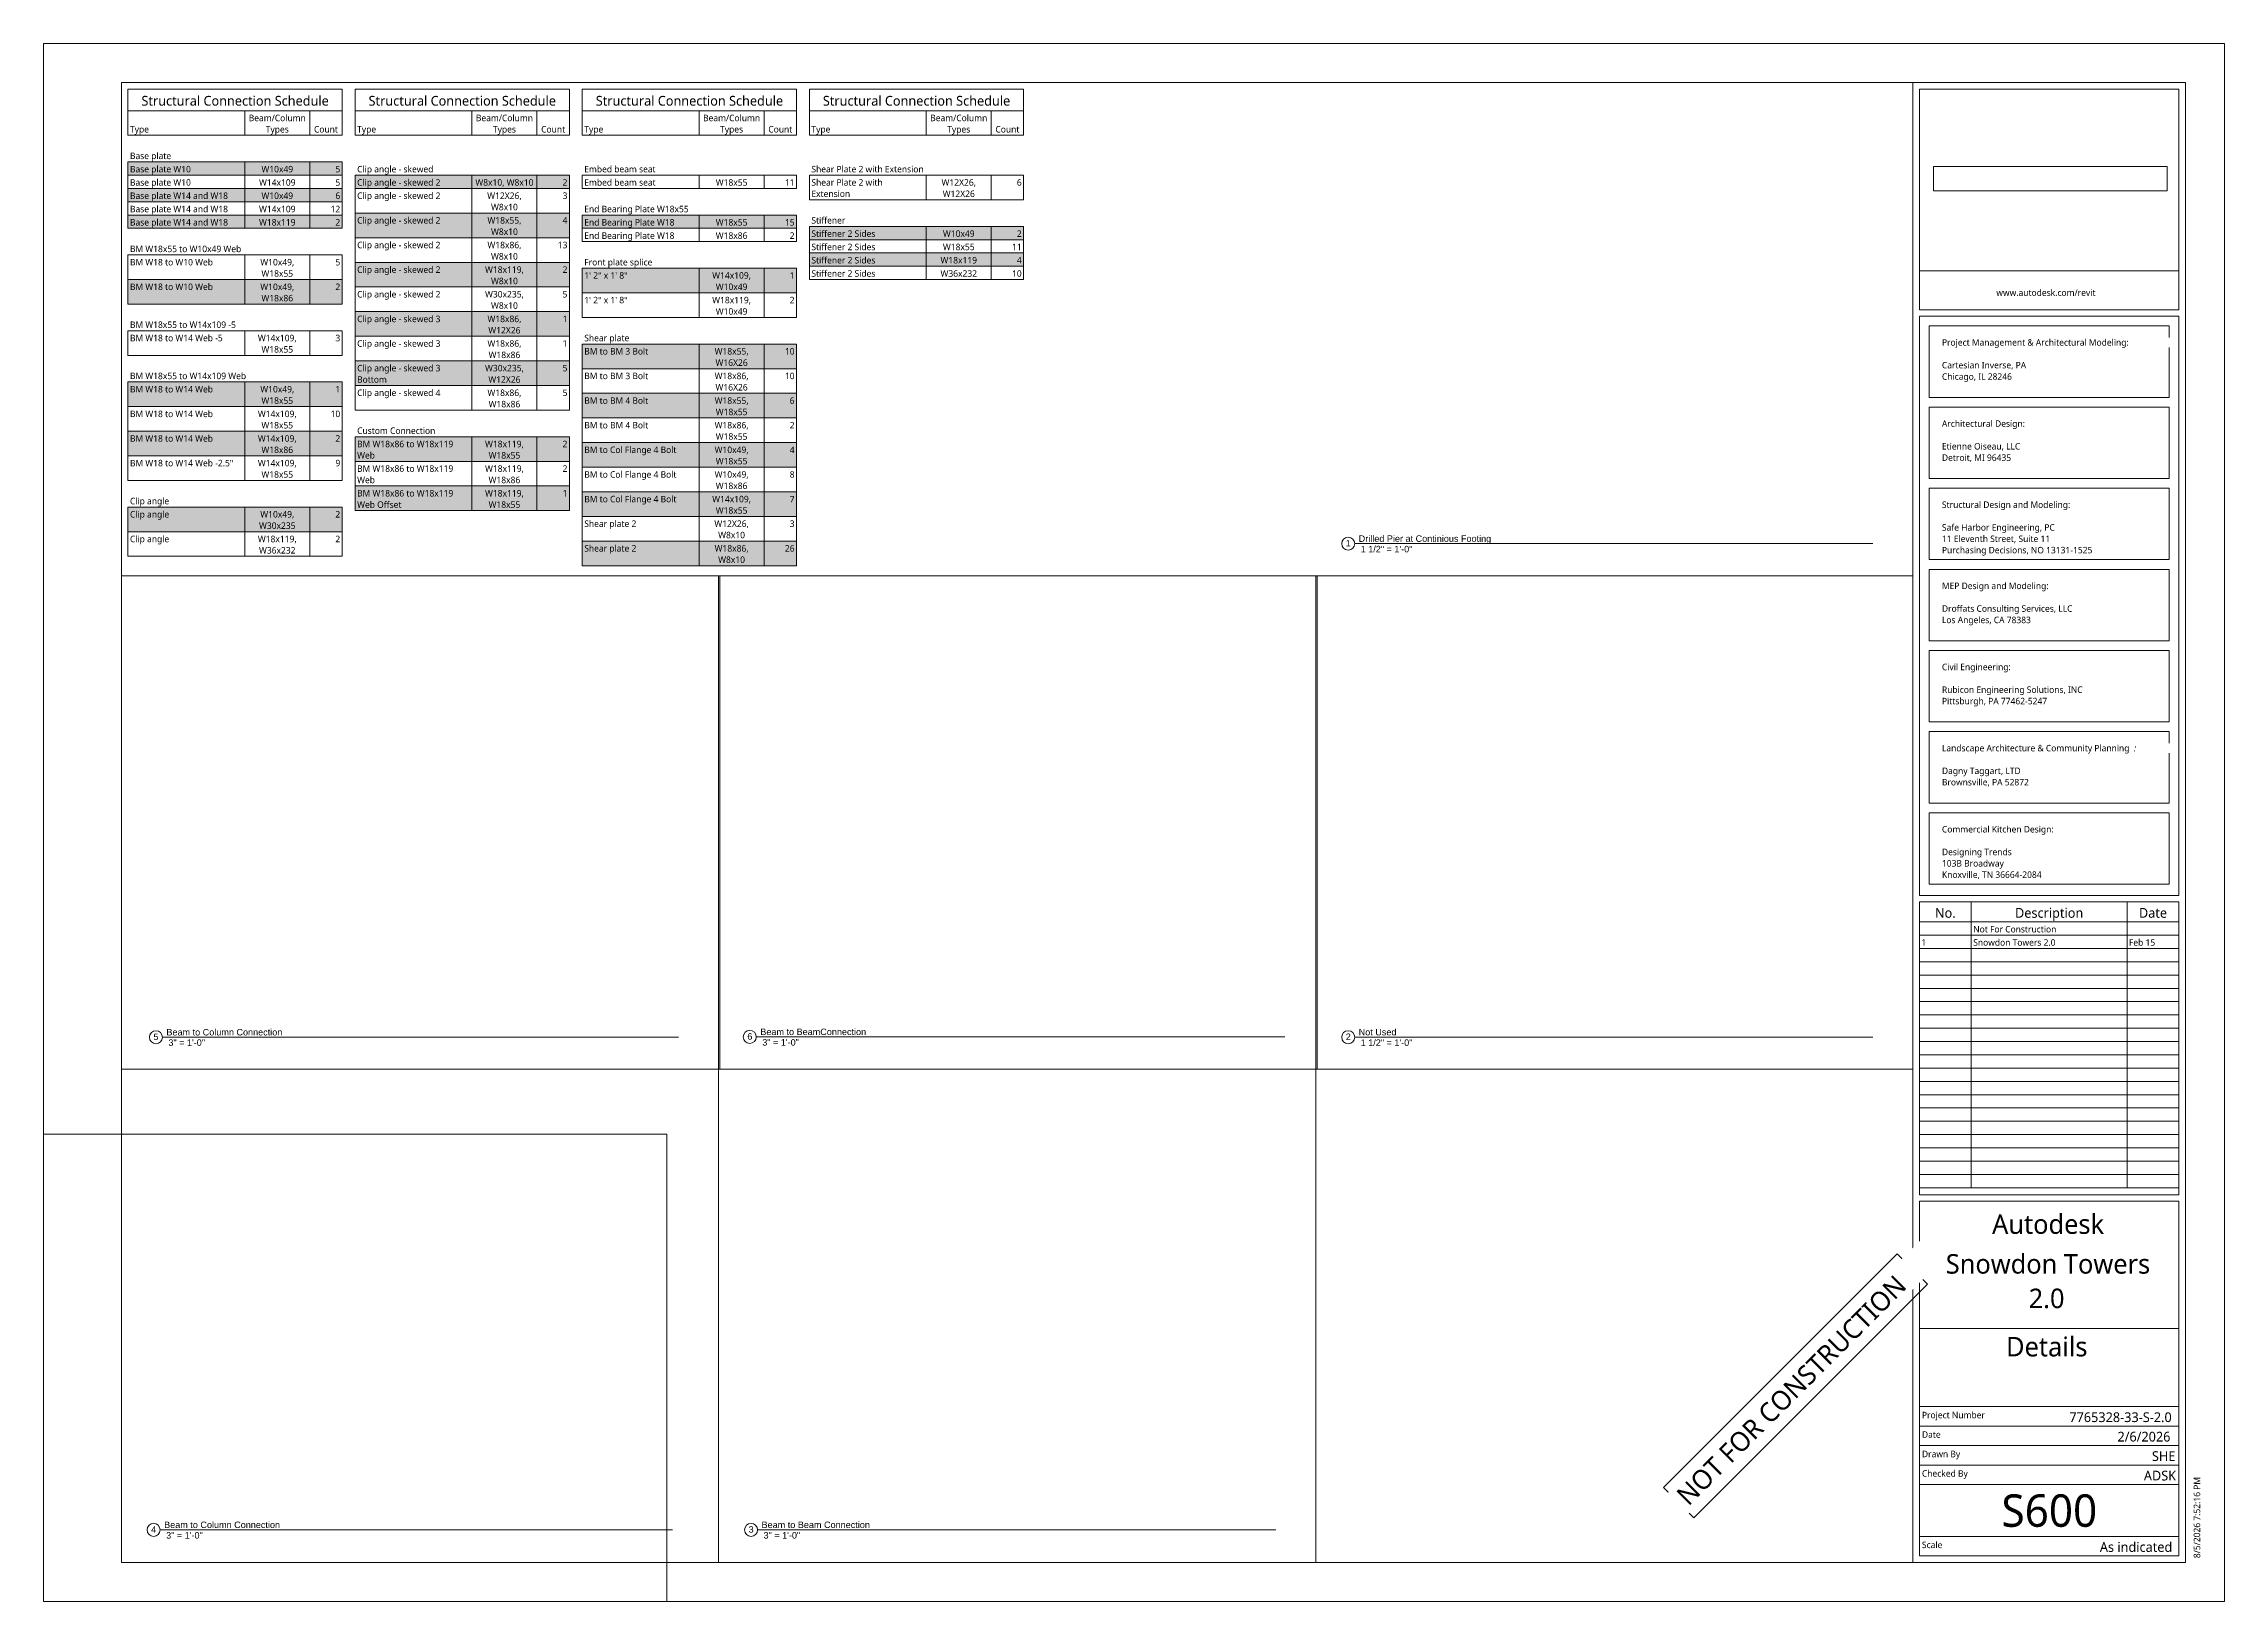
# Paper-space layout 'Layout1' of a CAD drawing. Header units: inches. Extents: x 0 to 42, y 0 to 30.
import ezdxf

# ---------------------------------------------------------------- set-up
doc = ezdxf.new("R2010")
doc.units = ezdxf.units.IN
doc.header["$MEASUREMENT"] = 0
for name, color, linetype, lineweight in [('A-ANNO-NOTE', 131, 'Continuous', 9), ('A-DETL-THIN', 151, 'Continuous', 9), ('G-ANNO-LEGN', 5, 'Continuous', 9), ('G-ANNO-SCHD', 231, 'Continuous', 9), ('G-ANNO-TTLB', 6, 'Continuous', 9), ('G-ANNO-TTLB-MEDM', 33, 'Continuous', 20), ('G-ANNO-TTLB-THIN', 151, 'Continuous', 9)]:
    doc.layers.add(name, color=color, linetype=linetype, lineweight=lineweight)
doc.layers.add('G-ANNO-NPLT', color=191, linetype='Continuous', plot=False)
doc.styles.add('Arial', font='arial.ttf', dxfattribs={"height": 0.125})
doc.styles.add('Trebuchet MS', font='trebuc.ttf', dxfattribs={"height": 0.125})
doc.styles.add('Trebuchet MS_1', font='trebuc.ttf', dxfattribs={"height": 0.1875})
doc.styles.add('Trebuchet MS_2', font='trebuc.ttf', dxfattribs={"height": 0.625})
doc.styles.add('Trebuchet MS_3', font='trebuc.ttf', dxfattribs={"height": 0.375})
doc.styles.add('Trebuchet MS_B', font='trebucbd.ttf', dxfattribs={"height": 0.125})
doc.styles.add('Trebuchet MS_B_1', font='trebucbd.ttf', dxfattribs={"height": 0.375})
doc.styles.add('Trebuchet MS_B_2', font='trebucbd.ttf', dxfattribs={"height": 0.1875})
doc.styles.add('Trebuchet MS_I', font='trebucit.ttf', dxfattribs={"height": 0.125})
picture_1 = doc.add_image_def('image1.tif', size_in_pixel=(1351, 140))

# ---------------------------------------------------------------- blocks, each defined once
blk = doc.blocks.new('E1 30 x 42 Horizontal_Snowdon - E1 30 x 42 Horizontal-883344-Details')
at = {"layer": 'G-ANNO-TTLB-MEDM'}
for p, q in [((41.25, 29.25), (1.5, 29.25)), ((1.5, 29.25), (1.5, 0.75)), ((36, 29.25), (36, 0.75)), ((36.125, 29.125), (41.125, 29.125)), ((36.125, 24.875), (36.125, 29.125)), ((41.125, 29.125), (41.125, 24.875)), ((41.25, 29.25), (41.25, 0.75)), ((41.125, 24.875), (36.125, 24.875)), ((36.125, 24.75), (36.125, 13.594)), ((36.125, 24.75), (41.125, 24.75)), ((41.125, 13.594), (41.125, 24.75)), ((36.125, 13.594), (41.125, 13.594)), ((41.125, 13.469), (36.125, 13.469)), ((36.125, 13.469), (36.125, 7.83)), ((41.125, 7.83), (41.125, 13.469)), ((36.125, 7.83), (41.125, 7.83)), ((36.125, 7.705), (41.125, 7.705)), ((36.125, 0.875), (36.125, 7.705)), ((41.125, 7.705), (41.125, 0.875)), ((36.125, 5.257), (41.125, 5.257)), ((41.125, 0.875), (36.125, 0.875)), ((1.5, 0.75), (41.25, 0.75))]:
    blk.add_line(p, q, dxfattribs=at)
at = {"layer": 'G-ANNO-TTLB-THIN'}
for p, q in [((0, 0), (0, 30)), ((0, 30), (42, 30)), ((42, 0), (42, 30)), ((36.125, 25.625), (41.125, 25.625)), ((36.312, 24.562), (40.938, 24.562)), ((36.312, 23.187), (36.312, 24.562)), ((40.938, 24.562), (40.938, 23.187)), ((40.938, 23.187), (36.312, 23.187)), ((36.312, 23), (40.938, 23)), ((36.312, 21.625), (36.312, 23)), ((40.938, 23), (40.938, 21.625)), ((40.938, 21.625), (36.312, 21.625)), ((36.312, 21.437), (40.938, 21.437)), ((36.312, 20.062), (36.312, 21.437)), ((40.938, 21.437), (40.938, 20.062)), ((40.938, 20.062), (36.312, 20.062)), ((36.312, 19.875), (40.938, 19.875)), ((36.312, 18.5), (36.312, 19.875)), ((40.938, 19.875), (40.938, 18.5)), ((40.938, 18.5), (36.312, 18.5)), ((36.312, 18.312), (40.938, 18.312)), ((36.312, 16.937), (36.312, 18.312)), ((40.938, 18.312), (40.938, 16.937)), ((40.938, 16.937), (36.312, 16.937)), ((36.312, 16.75), (40.938, 16.75)), ((36.312, 15.375), (36.312, 16.75)), ((40.938, 16.75), (40.938, 15.375)), ((40.938, 15.375), (36.312, 15.375)), ((36.312, 15.187), (40.938, 15.187)), ((36.312, 13.812), (36.312, 15.187)), ((40.938, 15.187), (40.938, 13.812)), ((40.938, 13.812), (36.312, 13.812)), ((36.125, 3.75), (41.125, 3.75)), ((36.125, 3.375), (41.125, 3.375)), ((36.125, 3), (41.125, 3)), ((36.125, 2.625), (41.125, 2.625)), ((36.125, 2.25), (41.125, 2.25)), ((36.125, 1.25), (41.125, 1.25)), ((0, 0), (42, 0))]:
    blk.add_line(p, q, dxfattribs=at)
at = {"layer": 'G-ANNO-TTLB', "char_height": 0.125, "attachment_point": 1, "bg_fill": 3, "box_fill_scale": 1.25, "bg_fill_color": 256, "bg_fill_true_color": 13158600, "bg_fill_transparency": 0}
for s, insert, width, style in [('www.autodesk.com/revit', (37.608, 25.267), 2.43662, 'Trebuchet MS'), ('Cartesian Inverse, PA', (36.56, 23.87), 2.12416, 'Trebuchet MS_B'), ('Architectural Design:', (36.56, 22.745), 2.02947, 'Trebuchet MS_I'), ('Etienne Oiseau, LLC', (36.56, 22.308), 2.00106, 'Trebuchet MS_B'), ('Structural Design and Modeling:', (36.56, 21.183), 3.05525, 'Trebuchet MS_I'), ('Safe Harbor Engineering, PC ', (36.56, 20.745), 2.86903, 'Trebuchet MS_B'), ('MEP Design and Modeling:', (36.56, 19.62), 2.48081, 'Trebuchet MS_I'), ('Droffats Consulting Services, LLC', (36.56, 19.183), 3.2825, 'Trebuchet MS_B'), ('Civil Engineering:', (36.56, 18.058), 1.69806, 'Trebuchet MS_I'), ('Rubicon Engineering Solutions, INC', (36.56, 17.62), 3.47503, 'Trebuchet MS_B'), ('Dagny Taggart, LTD', (36.56, 16.058), 1.93162, 'Trebuchet MS_B'), ('Commercial Kitchen Design:', (36.56, 14.933), 2.67334, 'Trebuchet MS'), ('Designing Trends', (36.56, 14.495), 1.69175, 'Trebuchet MS_B')]:
    blk.add_mtext(s, dxfattribs=dict(at, insert=insert, width=width, style=style))
at = {"layer": 'G-ANNO-TTLB'}
image = blk.add_image(picture_1, insert=(36.395, 27.166), size_in_units=(4.5, 0.466), dxfattribs=at)
image.dxf.flags = 7
at = {"layer": 'G-ANNO-TTLB', "char_height": 0.125, "attachment_point": 1, "bg_fill": 3, "box_fill_scale": 1.25, "bg_fill_color": 256, "bg_fill_true_color": 13158600, "bg_fill_transparency": 0}
for s, insert, width, style in [('Project Management & Architectural Modeling:', (36.56, 24.308), 4.51975, 'Trebuchet MS_I'), ('Chicago, IL 28246', (36.56, 23.651), 1.66334, 'Trebuchet MS'), ('Detroit, MI 96435', (36.56, 22.089), 1.64125, 'Trebuchet MS'), ('11 Eleventh Street, Suite 11', (36.56, 20.526), 2.67334, 'Trebuchet MS'), ('Los Angeles, CA 78383', (36.56, 18.964), 2.11153, 'Trebuchet MS'), ('Pittsburgh, PA 77462-5247', (36.56, 17.401), 2.49344, 'Trebuchet MS'), ('Landscape Architecture & Community Planning', (36.56, 16.495), 4.46609, 'Trebuchet MS'), ('Brownsville, PA 52872', (36.56, 15.839), 2.08312, 'Trebuchet MS'), ('103B Broadway', (36.56, 14.276), 1.42978, 'Trebuchet MS'), ('Date', (36.175, 3.276), 0.44187, 'Trebuchet MS'), ('Scale', (36.175, 1.151), 0.49553, 'Trebuchet MS')]:
    blk.add_mtext(s, dxfattribs=dict(at, insert=insert, width=width, style=style))
for s, insert, width, style in [('Purchasing Decisions, NO 13131-1525', (36.56, 20.308), 3.50659, 'Trebuchet MS'), ('\\fTrebuchet MS|b0|i1|c0|p34|;:', (40.245, 16.495), 0.07891, 'Trebuchet MS_I'), ('Knoxville, TN 36664-2084', (36.56, 14.058), 2.40506, 'Trebuchet MS'), ('Project Number', (36.175, 3.651), 1.50553, 'Trebuchet MS'), ('Drawn By', (36.175, 2.901), 0.88375, 'Trebuchet MS')]:
    blk.add_mtext(s, dxfattribs=dict(at, insert=insert, width=width, style=style))
at = {"layer": 'G-ANNO-TTLB', "insert": (36.175, 2.526), "char_height": 0.125, "width": 1.09206, "attachment_point": 1, "style": 'Trebuchet MS', "bg_fill": 3, "box_fill_scale": 1.25, "bg_fill_color": 256, "bg_fill_true_color": 13158600, "bg_fill_transparency": 0}
blk.add_mtext('Checked By', dxfattribs=at)
blk = doc.blocks.new('Viewport - View Title-2722-Details')
at = {"layer": 'G-ANNO-TTLB'}
for start, end in [(0, 180), (180, 360)]:
    blk.add_arc((-0.125, 0), 0.125, start, end, dxfattribs=at)

psp = doc.layouts.get("Layout1")

# ---------------------------------------------------------------- viewports
at = {"layer": '0'}
psp.add_viewport(center=(6, 4.5), size=(12, 9), view_center_point=(6, 4.5), view_height=12, dxfattribs=at)
at = {"layer": 'G-ANNO-NPLT'}
for center, size, view_center_point, view_height, status in [((7.262, 15), (11.525, 9.5), (230.059, 77.548), 38, 6), ((18.764, 15), (11.529, 9.5), (280.777, 43.531), 38, 7), ((30.25, 15), (11.5, 9.5), (55.2, 38), 76, 3), ((7.25, 5.499), (11.5, 9.50253), (179.4, 18.995), 38.01011, 5), ((18.75, 5.499), (11.5, 9.50253), (128.8, 18.995), 38.01011, 4)]:
    psp.add_viewport(center=center, size=size, view_center_point=view_center_point, view_height=view_height, status=status, dxfattribs=at)

# ---------------------------------------------------------------- next in the draw order: block references
at = {"layer": 'G-ANNO-TTLB'}
psp.add_blockref('E1 30 x 42 Horizontal_Snowdon - E1 30 x 42 Horizontal-883344-Details', (0, 0), dxfattribs=at)

# ---------------------------------------------------------------- next in the draw order: hatches: boundary and pattern name
at = {"layer": 'G-ANNO-LEGN'}
for points in [[(1.625, 27.722), (1.625, 27.466), (3.875, 27.466), (3.875, 27.722)], [(3.875, 27.722), (3.875, 27.466), (5.125, 27.466), (5.125, 27.722)], [(5.125, 27.722), (5.125, 27.466), (5.75, 27.466), (5.75, 27.722)], [(6, 27.466), (6, 27.21), (8.25, 27.21), (8.25, 27.466)], [(8.25, 27.466), (8.25, 27.21), (9.5, 27.21), (9.5, 27.466)], [(9.5, 27.466), (9.5, 27.21), (10.125, 27.21), (10.125, 27.466)], [(1.625, 27.21), (1.625, 26.954), (3.875, 26.954), (3.875, 27.21)], [(3.875, 27.21), (3.875, 26.954), (5.125, 26.954), (5.125, 27.21)], [(5.125, 27.21), (5.125, 26.954), (5.75, 26.954), (5.75, 27.21)], [(1.625, 26.698), (1.625, 26.443), (3.875, 26.443), (3.875, 26.698)], [(3.875, 26.698), (3.875, 26.443), (5.125, 26.443), (5.125, 26.698)], [(5.125, 26.698), (5.125, 26.443), (5.75, 26.443), (5.75, 26.698)], [(6, 26.736), (6, 26.262), (8.25, 26.262), (8.25, 26.736)], [(8.25, 26.736), (8.25, 26.262), (9.5, 26.262), (9.5, 26.736)], [(9.5, 26.736), (9.5, 26.262), (10.125, 26.262), (10.125, 26.736)], [(10.375, 26.698), (10.375, 26.443), (12.625, 26.443), (12.625, 26.698)], [(12.625, 26.698), (12.625, 26.443), (13.875, 26.443), (13.875, 26.698)], [(13.875, 26.698), (13.875, 26.443), (14.5, 26.443), (14.5, 26.698)], [(14.75, 26.48), (14.75, 26.224), (17, 26.224), (17, 26.48)], [(17, 26.48), (17, 26.224), (18.25, 26.224), (18.25, 26.48)], [(18.25, 26.48), (18.25, 26.224), (18.875, 26.224), (18.875, 26.48)], [(6, 25.787), (6, 25.313), (8.25, 25.313), (8.25, 25.787)], [(8.25, 25.787), (8.25, 25.313), (9.5, 25.313), (9.5, 25.787)], [(9.5, 25.787), (9.5, 25.313), (10.125, 25.313), (10.125, 25.787)], [(10.375, 25.675), (10.375, 25.2), (12.625, 25.2), (12.625, 25.675)], [(12.625, 25.675), (12.625, 25.2), (13.875, 25.2), (13.875, 25.675)], [(13.875, 25.675), (13.875, 25.2), (14.5, 25.2), (14.5, 25.675)], [(14.75, 25.968), (14.75, 25.712), (17, 25.712), (17, 25.968)], [(17, 25.968), (17, 25.712), (18.25, 25.712), (18.25, 25.968)], [(18.25, 25.968), (18.25, 25.712), (18.875, 25.712), (18.875, 25.968)], [(1.625, 25.456), (1.625, 24.982), (3.875, 24.982), (3.875, 25.456)], [(3.875, 25.456), (3.875, 24.982), (5.125, 24.982), (5.125, 25.456)], [(5.125, 25.456), (5.125, 24.982), (5.75, 24.982), (5.75, 25.456)], [(6, 24.839), (6, 24.364), (8.25, 24.364), (8.25, 24.839)], [(8.25, 24.839), (8.25, 24.364), (9.5, 24.364), (9.5, 24.839)], [(9.5, 24.839), (9.5, 24.364), (10.125, 24.364), (10.125, 24.839)], [(10.375, 24.214), (10.375, 23.74), (12.625, 23.74), (12.625, 24.214)], [(12.625, 24.214), (12.625, 23.74), (13.875, 23.74), (13.875, 24.214)], [(13.875, 24.214), (13.875, 23.74), (14.5, 23.74), (14.5, 24.214)], [(6, 23.89), (6, 23.416), (8.25, 23.416), (8.25, 23.89)], [(8.25, 23.89), (8.25, 23.416), (9.5, 23.416), (9.5, 23.89)], [(9.5, 23.89), (9.5, 23.416), (10.125, 23.416), (10.125, 23.89)], [(1.625, 23.484), (1.625, 23.01), (3.875, 23.01), (3.875, 23.484)], [(3.875, 23.484), (3.875, 23.01), (5.125, 23.01), (5.125, 23.484)], [(5.125, 23.484), (5.125, 23.01), (5.75, 23.01), (5.75, 23.484)], [(10.375, 23.266), (10.375, 22.791), (12.625, 22.791), (12.625, 23.266)], [(12.625, 23.266), (12.625, 22.791), (13.875, 22.791), (13.875, 23.266)], [(13.875, 23.266), (13.875, 22.791), (14.5, 22.791), (14.5, 23.266)], [(1.625, 22.535), (1.625, 22.061), (3.875, 22.061), (3.875, 22.535)], [(3.875, 22.535), (3.875, 22.061), (5.125, 22.061), (5.125, 22.535)], [(5.125, 22.535), (5.125, 22.061), (5.75, 22.061), (5.75, 22.535)], [(6, 22.429), (6, 21.955), (8.25, 21.955), (8.25, 22.429)], [(8.25, 22.429), (8.25, 21.955), (9.5, 21.955), (9.5, 22.429)], [(9.5, 22.429), (9.5, 21.955), (10.125, 21.955), (10.125, 22.429)], [(10.375, 22.317), (10.375, 21.843), (12.625, 21.843), (12.625, 22.317)], [(12.625, 22.317), (12.625, 21.843), (13.875, 21.843), (13.875, 22.317)], [(13.875, 22.317), (13.875, 21.843), (14.5, 21.843), (14.5, 22.317)], [(6, 21.481), (6, 21.006), (8.25, 21.006), (8.25, 21.481)], [(8.25, 21.481), (8.25, 21.006), (9.5, 21.006), (9.5, 21.481)], [(9.5, 21.481), (9.5, 21.006), (10.125, 21.006), (10.125, 21.481)], [(1.625, 21.075), (1.625, 20.6), (3.875, 20.6), (3.875, 21.075)], [(3.875, 21.075), (3.875, 20.6), (5.125, 20.6), (5.125, 21.075)], [(5.125, 21.075), (5.125, 20.6), (5.75, 20.6), (5.75, 21.075)], [(10.375, 21.368), (10.375, 20.894), (12.625, 20.894), (12.625, 21.368)], [(12.625, 21.368), (12.625, 20.894), (13.875, 20.894), (13.875, 21.368)], [(13.875, 21.368), (13.875, 20.894), (14.5, 20.894), (14.5, 21.368)], [(10.375, 20.419), (10.375, 19.945), (12.625, 19.945), (12.625, 20.419)], [(12.625, 20.419), (12.625, 19.945), (13.875, 19.945), (13.875, 20.419)], [(13.875, 20.419), (13.875, 19.945), (14.5, 19.945), (14.5, 20.419)]]:
    psp.add_hatch(color=256, dxfattribs=at).paths.add_polyline_path(points)

# ---------------------------------------------------------------- next in the draw order: linework, layer by layer
at = {"layer": 'A-ANNO-NOTE', "flags": 128}
psp.add_lwpolyline([(31.197, 2.19), (35.701, 6.693), (36.283, 6.11), (31.78, 1.607)], close=True, dxfattribs=at)
at = {"layer": 'A-DETL-THIN'}
for p, q in [((1.625, 29.125), (1.625, 28.708)), ((5.75, 29.125), (1.625, 29.125)), ((5.75, 28.708), (5.75, 29.125)), ((6, 29.125), (6, 28.708)), ((10.125, 29.125), (6, 29.125)), ((10.125, 28.708), (10.125, 29.125)), ((10.375, 29.125), (10.375, 28.708)), ((14.5, 29.125), (10.375, 29.125)), ((14.5, 28.708), (14.5, 29.125)), ((14.75, 29.125), (14.75, 28.708)), ((18.875, 29.125), (14.75, 29.125)), ((18.875, 28.708), (18.875, 29.125)), ((1.625, 28.708), (1.625, 28.234)), ((1.625, 28.708), (5.75, 28.708)), ((3.875, 28.708), (3.875, 28.234)), ((5.125, 28.708), (5.125, 28.234)), ((5.75, 28.708), (5.75, 28.234)), ((6, 28.708), (6, 28.234)), ((6, 28.708), (10.125, 28.708)), ((8.25, 28.708), (8.25, 28.234)), ((9.5, 28.708), (9.5, 28.234)), ((10.125, 28.708), (10.125, 28.234)), ((10.375, 28.708), (10.375, 28.234)), ((10.375, 28.708), (14.5, 28.708)), ((12.625, 28.708), (12.625, 28.234)), ((13.875, 28.708), (13.875, 28.234)), ((14.5, 28.708), (14.5, 28.234)), ((14.75, 28.708), (14.75, 28.234)), ((14.75, 28.708), (18.875, 28.708)), ((17, 28.708), (17, 28.234)), ((18.25, 28.708), (18.25, 28.234)), ((18.875, 28.708), (18.875, 28.234)), ((3.875, 28.234), (1.625, 28.234)), ((5.125, 28.234), (3.875, 28.234)), ((5.75, 28.234), (5.125, 28.234)), ((8.25, 28.234), (6, 28.234)), ((9.5, 28.234), (8.25, 28.234)), ((10.125, 28.234), (9.5, 28.234)), ((12.625, 28.234), (10.375, 28.234)), ((13.875, 28.234), (12.625, 28.234)), ((14.5, 28.234), (13.875, 28.234)), ((17, 28.234), (14.75, 28.234)), ((18.25, 28.234), (17, 28.234)), ((18.875, 28.234), (18.25, 28.234)), ((3.875, 27.722), (1.625, 27.722)), ((1.625, 27.722), (1.625, 27.466)), ((5.125, 27.722), (3.875, 27.722)), ((3.875, 27.722), (3.875, 27.466)), ((5.75, 27.722), (5.125, 27.722)), ((5.125, 27.722), (5.125, 27.466)), ((5.75, 27.722), (5.75, 27.466)), ((3.875, 27.466), (1.625, 27.466)), ((1.625, 27.466), (1.625, 27.21)), ((5.125, 27.466), (3.875, 27.466)), ((3.875, 27.466), (3.875, 27.21)), ((5.75, 27.466), (5.125, 27.466)), ((5.125, 27.466), (5.125, 27.21)), ((5.75, 27.466), (5.75, 27.21)), ((8.25, 27.466), (6, 27.466)), ((6, 27.466), (6, 27.21)), ((9.5, 27.466), (8.25, 27.466)), ((8.25, 27.466), (8.25, 27.21)), ((10.125, 27.466), (9.5, 27.466)), ((9.5, 27.466), (9.5, 27.21)), ((10.125, 27.466), (10.125, 27.21)), ((12.625, 27.466), (10.375, 27.466)), ((10.375, 27.466), (10.375, 27.21)), ((13.875, 27.466), (12.625, 27.466)), ((12.625, 27.466), (12.625, 27.21)), ((14.5, 27.466), (13.875, 27.466)), ((13.875, 27.466), (13.875, 27.21)), ((14.5, 27.466), (14.5, 27.21)), ((17, 27.466), (14.75, 27.466)), ((14.75, 27.466), (14.75, 26.992)), ((18.25, 27.466), (17, 27.466)), ((17, 27.466), (17, 26.992)), ((18.875, 27.466), (18.25, 27.466)), ((18.25, 27.466), (18.25, 26.992)), ((18.875, 27.466), (18.875, 26.992)), ((3.875, 27.21), (1.625, 27.21)), ((1.625, 27.21), (1.625, 26.954)), ((3.875, 26.954), (1.625, 26.954)), ((1.625, 26.954), (1.625, 26.698)), ((5.125, 27.21), (3.875, 27.21)), ((3.875, 27.21), (3.875, 26.954)), ((5.125, 26.954), (3.875, 26.954)), ((3.875, 26.954), (3.875, 26.698)), ((5.75, 27.21), (5.125, 27.21)), ((5.125, 27.21), (5.125, 26.954)), ((5.75, 26.954), (5.125, 26.954)), ((5.125, 26.954), (5.125, 26.698)), ((5.75, 27.21), (5.75, 26.954)), ((5.75, 26.954), (5.75, 26.698)), ((8.25, 27.21), (6, 27.21)), ((6, 27.21), (6, 26.736)), ((9.5, 27.21), (8.25, 27.21)), ((8.25, 27.21), (8.25, 26.736)), ((10.125, 27.21), (9.5, 27.21)), ((9.5, 27.21), (9.5, 26.736)), ((10.125, 27.21), (10.125, 26.736)), ((12.625, 27.21), (10.375, 27.21)), ((13.875, 27.21), (12.625, 27.21)), ((14.5, 27.21), (13.875, 27.21)), ((17, 26.992), (14.75, 26.992)), ((18.25, 26.992), (17, 26.992)), ((18.875, 26.992), (18.25, 26.992)), ((3.875, 26.698), (1.625, 26.698)), ((1.625, 26.698), (1.625, 26.443)), ((5.125, 26.698), (3.875, 26.698)), ((3.875, 26.698), (3.875, 26.443)), ((5.75, 26.698), (5.125, 26.698)), ((5.125, 26.698), (5.125, 26.443)), ((5.75, 26.698), (5.75, 26.443)), ((8.25, 26.736), (6, 26.736)), ((6, 26.736), (6, 26.262)), ((9.5, 26.736), (8.25, 26.736)), ((8.25, 26.736), (8.25, 26.262)), ((10.125, 26.736), (9.5, 26.736)), ((9.5, 26.736), (9.5, 26.262)), ((10.125, 26.736), (10.125, 26.262)), ((12.625, 26.698), (10.375, 26.698)), ((10.375, 26.698), (10.375, 26.443)), ((13.875, 26.698), (12.625, 26.698)), ((12.625, 26.698), (12.625, 26.443)), ((14.5, 26.698), (13.875, 26.698)), ((13.875, 26.698), (13.875, 26.443)), ((14.5, 26.698), (14.5, 26.443)), ((17, 26.48), (14.75, 26.48)), ((14.75, 26.48), (14.75, 26.224)), ((18.25, 26.48), (17, 26.48)), ((17, 26.48), (17, 26.224)), ((18.875, 26.48), (18.25, 26.48)), ((18.25, 26.48), (18.25, 26.224)), ((18.875, 26.48), (18.875, 26.224)), ((3.875, 26.443), (1.625, 26.443)), ((5.125, 26.443), (3.875, 26.443)), ((5.75, 26.443), (5.125, 26.443)), ((8.25, 26.262), (6, 26.262)), ((6, 26.262), (6, 25.787)), ((9.5, 26.262), (8.25, 26.262)), ((8.25, 26.262), (8.25, 25.787)), ((10.125, 26.262), (9.5, 26.262)), ((9.5, 26.262), (9.5, 25.787)), ((10.125, 26.262), (10.125, 25.787)), ((12.625, 26.443), (10.375, 26.443)), ((10.375, 26.443), (10.375, 26.187)), ((12.625, 26.187), (10.375, 26.187)), ((13.875, 26.443), (12.625, 26.443)), ((12.625, 26.443), (12.625, 26.187)), ((13.875, 26.187), (12.625, 26.187)), ((14.5, 26.443), (13.875, 26.443)), ((13.875, 26.443), (13.875, 26.187)), ((14.5, 26.187), (13.875, 26.187)), ((14.5, 26.443), (14.5, 26.187)), ((17, 26.224), (14.75, 26.224)), ((14.75, 26.224), (14.75, 25.968)), ((18.25, 26.224), (17, 26.224)), ((17, 26.224), (17, 25.968)), ((18.875, 26.224), (18.25, 26.224)), ((18.25, 26.224), (18.25, 25.968)), ((18.875, 26.224), (18.875, 25.968)), ((3.875, 25.931), (1.625, 25.931)), ((1.625, 25.931), (1.625, 25.456)), ((5.125, 25.931), (3.875, 25.931)), ((3.875, 25.931), (3.875, 25.456)), ((5.75, 25.931), (5.125, 25.931)), ((5.125, 25.931), (5.125, 25.456)), ((5.75, 25.931), (5.75, 25.456)), ((8.25, 25.787), (6, 25.787)), ((6, 25.787), (6, 25.313)), ((9.5, 25.787), (8.25, 25.787)), ((8.25, 25.787), (8.25, 25.313)), ((10.125, 25.787), (9.5, 25.787)), ((9.5, 25.787), (9.5, 25.313)), ((10.125, 25.787), (10.125, 25.313)), ((12.625, 25.675), (10.375, 25.675)), ((10.375, 25.675), (10.375, 25.2)), ((13.875, 25.675), (12.625, 25.675)), ((12.625, 25.675), (12.625, 25.2)), ((14.5, 25.675), (13.875, 25.675)), ((13.875, 25.675), (13.875, 25.2)), ((14.5, 25.675), (14.5, 25.2)), ((17, 25.968), (14.75, 25.968)), ((14.75, 25.968), (14.75, 25.712)), ((17, 25.712), (14.75, 25.712)), ((14.75, 25.712), (14.75, 25.456)), ((18.25, 25.968), (17, 25.968)), ((17, 25.968), (17, 25.712)), ((18.25, 25.712), (17, 25.712)), ((17, 25.712), (17, 25.456)), ((18.875, 25.968), (18.25, 25.968)), ((18.25, 25.968), (18.25, 25.712)), ((18.875, 25.712), (18.25, 25.712)), ((18.25, 25.712), (18.25, 25.456)), ((18.875, 25.968), (18.875, 25.712)), ((18.875, 25.712), (18.875, 25.456)), ((3.875, 25.456), (1.625, 25.456)), ((1.625, 25.456), (1.625, 24.982)), ((5.125, 25.456), (3.875, 25.456)), ((3.875, 25.456), (3.875, 24.982)), ((5.75, 25.456), (5.125, 25.456)), ((5.125, 25.456), (5.125, 24.982)), ((5.75, 25.456), (5.75, 24.982)), ((8.25, 25.313), (6, 25.313)), ((6, 25.313), (6, 24.839)), ((9.5, 25.313), (8.25, 25.313)), ((8.25, 25.313), (8.25, 24.839)), ((10.125, 25.313), (9.5, 25.313)), ((9.5, 25.313), (9.5, 24.839)), ((10.125, 25.313), (10.125, 24.839)), ((12.625, 25.2), (10.375, 25.2)), ((10.375, 25.2), (10.375, 24.726)), ((13.875, 25.2), (12.625, 25.2)), ((12.625, 25.2), (12.625, 24.726)), ((14.5, 25.2), (13.875, 25.2)), ((13.875, 25.2), (13.875, 24.726)), ((14.5, 25.2), (14.5, 24.726)), ((17, 25.456), (14.75, 25.456)), ((18.25, 25.456), (17, 25.456)), ((18.875, 25.456), (18.25, 25.456)), ((3.875, 24.982), (1.625, 24.982)), ((5.125, 24.982), (3.875, 24.982)), ((5.75, 24.982), (5.125, 24.982)), ((8.25, 24.839), (6, 24.839)), ((6, 24.839), (6, 24.364)), ((9.5, 24.839), (8.25, 24.839)), ((8.25, 24.839), (8.25, 24.364)), ((10.125, 24.839), (9.5, 24.839)), ((9.5, 24.839), (9.5, 24.364)), ((10.125, 24.839), (10.125, 24.364)), ((3.875, 24.47), (1.625, 24.47)), ((1.625, 24.47), (1.625, 23.996)), ((5.125, 24.47), (3.875, 24.47)), ((3.875, 24.47), (3.875, 23.996)), ((5.75, 24.47), (5.125, 24.47)), ((5.125, 24.47), (5.125, 23.996)), ((5.75, 24.47), (5.75, 23.996)), ((8.25, 24.364), (6, 24.364)), ((6, 24.364), (6, 23.89)), ((9.5, 24.364), (8.25, 24.364)), ((8.25, 24.364), (8.25, 23.89)), ((10.125, 24.364), (9.5, 24.364)), ((9.5, 24.364), (9.5, 23.89)), ((10.125, 24.364), (10.125, 23.89)), ((12.625, 24.726), (10.375, 24.726)), ((13.875, 24.726), (12.625, 24.726)), ((14.5, 24.726), (13.875, 24.726)), ((3.875, 23.996), (1.625, 23.996)), ((5.125, 23.996), (3.875, 23.996)), ((5.75, 23.996), (5.125, 23.996)), ((12.625, 24.214), (10.375, 24.214)), ((10.375, 24.214), (10.375, 23.74)), ((13.875, 24.214), (12.625, 24.214)), ((12.625, 24.214), (12.625, 23.74)), ((14.5, 24.214), (13.875, 24.214)), ((13.875, 24.214), (13.875, 23.74)), ((14.5, 24.214), (14.5, 23.74)), ((8.25, 23.89), (6, 23.89)), ((6, 23.89), (6, 23.416)), ((9.5, 23.89), (8.25, 23.89)), ((8.25, 23.89), (8.25, 23.416)), ((10.125, 23.89), (9.5, 23.89)), ((9.5, 23.89), (9.5, 23.416)), ((10.125, 23.89), (10.125, 23.416)), ((12.625, 23.74), (10.375, 23.74)), ((10.375, 23.74), (10.375, 23.266)), ((13.875, 23.74), (12.625, 23.74)), ((12.625, 23.74), (12.625, 23.266)), ((14.5, 23.74), (13.875, 23.74)), ((13.875, 23.74), (13.875, 23.266)), ((14.5, 23.74), (14.5, 23.266)), ((3.875, 23.484), (1.625, 23.484)), ((1.625, 23.484), (1.625, 23.01)), ((5.125, 23.484), (3.875, 23.484)), ((3.875, 23.484), (3.875, 23.01)), ((5.75, 23.484), (5.125, 23.484)), ((5.125, 23.484), (5.125, 23.01)), ((5.75, 23.484), (5.75, 23.01)), ((8.25, 23.416), (6, 23.416)), ((6, 23.416), (6, 22.941)), ((9.5, 23.416), (8.25, 23.416)), ((8.25, 23.416), (8.25, 22.941)), ((10.125, 23.416), (9.5, 23.416)), ((9.5, 23.416), (9.5, 22.941)), ((10.125, 23.416), (10.125, 22.941)), ((12.625, 23.266), (10.375, 23.266)), ((10.375, 23.266), (10.375, 22.791)), ((13.875, 23.266), (12.625, 23.266)), ((12.625, 23.266), (12.625, 22.791)), ((14.5, 23.266), (13.875, 23.266)), ((13.875, 23.266), (13.875, 22.791)), ((14.5, 23.266), (14.5, 22.791)), ((3.875, 23.01), (1.625, 23.01)), ((1.625, 23.01), (1.625, 22.535)), ((5.125, 23.01), (3.875, 23.01)), ((3.875, 23.01), (3.875, 22.535)), ((5.75, 23.01), (5.125, 23.01)), ((5.125, 23.01), (5.125, 22.535)), ((5.75, 23.01), (5.75, 22.535)), ((8.25, 22.941), (6, 22.941)), ((9.5, 22.941), (8.25, 22.941)), ((10.125, 22.941), (9.5, 22.941)), ((12.625, 22.791), (10.375, 22.791)), ((10.375, 22.791), (10.375, 22.317)), ((13.875, 22.791), (12.625, 22.791)), ((12.625, 22.791), (12.625, 22.317)), ((14.5, 22.791), (13.875, 22.791)), ((13.875, 22.791), (13.875, 22.317)), ((14.5, 22.791), (14.5, 22.317)), ((3.875, 22.535), (1.625, 22.535)), ((1.625, 22.535), (1.625, 22.061)), ((5.125, 22.535), (3.875, 22.535)), ((3.875, 22.535), (3.875, 22.061)), ((5.75, 22.535), (5.125, 22.535)), ((5.125, 22.535), (5.125, 22.061)), ((5.75, 22.535), (5.75, 22.061)), ((8.25, 22.429), (6, 22.429)), ((6, 22.429), (6, 21.955)), ((9.5, 22.429), (8.25, 22.429)), ((8.25, 22.429), (8.25, 21.955)), ((10.125, 22.429), (9.5, 22.429)), ((9.5, 22.429), (9.5, 21.955)), ((10.125, 22.429), (10.125, 21.955)), ((12.625, 22.317), (10.375, 22.317)), ((10.375, 22.317), (10.375, 21.843)), ((13.875, 22.317), (12.625, 22.317)), ((12.625, 22.317), (12.625, 21.843)), ((14.5, 22.317), (13.875, 22.317)), ((13.875, 22.317), (13.875, 21.843)), ((14.5, 22.317), (14.5, 21.843)), ((3.875, 22.061), (1.625, 22.061)), ((1.625, 22.061), (1.625, 21.587)), ((5.125, 22.061), (3.875, 22.061)), ((3.875, 22.061), (3.875, 21.587)), ((5.75, 22.061), (5.125, 22.061)), ((5.125, 22.061), (5.125, 21.587)), ((5.75, 22.061), (5.75, 21.587)), ((8.25, 21.955), (6, 21.955)), ((6, 21.955), (6, 21.481)), ((9.5, 21.955), (8.25, 21.955)), ((8.25, 21.955), (8.25, 21.481)), ((10.125, 21.955), (9.5, 21.955)), ((9.5, 21.955), (9.5, 21.481)), ((10.125, 21.955), (10.125, 21.481)), ((12.625, 21.843), (10.375, 21.843)), ((10.375, 21.843), (10.375, 21.368)), ((13.875, 21.843), (12.625, 21.843)), ((12.625, 21.843), (12.625, 21.368)), ((14.5, 21.843), (13.875, 21.843)), ((13.875, 21.843), (13.875, 21.368)), ((14.5, 21.843), (14.5, 21.368)), ((3.875, 21.587), (1.625, 21.587)), ((5.125, 21.587), (3.875, 21.587)), ((5.75, 21.587), (5.125, 21.587)), ((8.25, 21.481), (6, 21.481)), ((6, 21.481), (6, 21.006)), ((9.5, 21.481), (8.25, 21.481)), ((8.25, 21.481), (8.25, 21.006)), ((10.125, 21.481), (9.5, 21.481)), ((9.5, 21.481), (9.5, 21.006)), ((10.125, 21.481), (10.125, 21.006)), ((3.875, 21.075), (1.625, 21.075)), ((1.625, 21.075), (1.625, 20.6)), ((5.125, 21.075), (3.875, 21.075)), ((3.875, 21.075), (3.875, 20.6)), ((5.75, 21.075), (5.125, 21.075)), ((5.125, 21.075), (5.125, 20.6)), ((5.75, 21.075), (5.75, 20.6)), ((8.25, 21.006), (6, 21.006)), ((9.5, 21.006), (8.25, 21.006)), ((10.125, 21.006), (9.5, 21.006)), ((12.625, 21.368), (10.375, 21.368)), ((10.375, 21.368), (10.375, 20.894)), ((13.875, 21.368), (12.625, 21.368)), ((12.625, 21.368), (12.625, 20.894)), ((14.5, 21.368), (13.875, 21.368)), ((13.875, 21.368), (13.875, 20.894)), ((14.5, 21.368), (14.5, 20.894)), ((3.875, 20.6), (1.625, 20.6)), ((1.625, 20.6), (1.625, 20.126)), ((5.125, 20.6), (3.875, 20.6)), ((3.875, 20.6), (3.875, 20.126)), ((5.75, 20.6), (5.125, 20.6)), ((5.125, 20.6), (5.125, 20.126)), ((5.75, 20.6), (5.75, 20.126)), ((12.625, 20.894), (10.375, 20.894)), ((10.375, 20.894), (10.375, 20.419)), ((13.875, 20.894), (12.625, 20.894)), ((12.625, 20.894), (12.625, 20.419)), ((14.5, 20.894), (13.875, 20.894)), ((13.875, 20.894), (13.875, 20.419)), ((14.5, 20.894), (14.5, 20.419)), ((12.625, 20.419), (10.375, 20.419)), ((10.375, 20.419), (10.375, 19.945)), ((13.875, 20.419), (12.625, 20.419)), ((12.625, 20.419), (12.625, 19.945)), ((14.5, 20.419), (13.875, 20.419)), ((13.875, 20.419), (13.875, 19.945)), ((14.5, 20.419), (14.5, 19.945)), ((3.875, 20.126), (1.625, 20.126)), ((5.125, 20.126), (3.875, 20.126)), ((5.75, 20.126), (5.125, 20.126)), ((12.625, 19.945), (10.375, 19.945)), ((13.875, 19.945), (12.625, 19.945)), ((14.5, 19.945), (13.875, 19.945)), ((37.125, 13.469), (36.125, 13.469)), ((36.125, 13.469), (36.125, 13.085)), ((40.125, 13.469), (37.125, 13.469)), ((37.125, 13.469), (37.125, 13.085)), ((41.125, 13.469), (40.125, 13.469)), ((40.125, 13.469), (40.125, 13.085)), ((41.125, 13.469), (41.125, 13.085)), ((37.125, 13.085), (36.125, 13.085)), ((36.125, 13.085), (36.125, 12.829)), ((40.125, 13.085), (37.125, 13.085)), ((37.125, 13.085), (37.125, 12.829)), ((41.125, 13.085), (40.125, 13.085)), ((40.125, 13.085), (40.125, 12.829)), ((41.125, 13.085), (41.125, 12.829)), ((37.125, 12.829), (36.125, 12.829)), ((36.125, 12.829), (36.125, 12.574)), ((40.125, 12.829), (37.125, 12.829)), ((37.125, 12.829), (37.125, 12.574)), ((41.125, 12.829), (40.125, 12.829)), ((40.125, 12.829), (40.125, 12.574)), ((41.125, 12.829), (41.125, 12.574)), ((41.125, 12.574), (36.125, 12.574)), ((36.125, 12.574), (36.125, 7.967)), ((41.125, 12.318), (36.125, 12.318)), ((37.125, 12.574), (37.125, 7.967)), ((40.125, 12.574), (40.125, 7.967)), ((41.125, 12.574), (41.125, 7.967)), ((41.125, 12.062), (36.125, 12.062)), ((41.125, 11.806), (36.125, 11.806)), ((41.125, 11.55), (36.125, 11.55)), ((41.125, 11.294), (36.125, 11.294)), ((41.125, 11.038), (36.125, 11.038)), ((41.125, 10.782), (36.125, 10.782)), ((41.125, 10.526), (36.125, 10.526)), ((41.125, 10.27), (36.125, 10.27)), ((41.125, 10.014), (36.125, 10.014)), ((41.125, 9.758), (36.125, 9.758)), ((41.125, 9.502), (36.125, 9.502)), ((41.125, 9.247), (36.125, 9.247)), ((41.125, 8.991), (36.125, 8.991)), ((41.125, 8.735), (36.125, 8.735)), ((41.125, 8.479), (36.125, 8.479)), ((41.125, 8.223), (36.125, 8.223)), ((41.125, 7.967), (36.125, 7.967))]:
    psp.add_line(p, q, dxfattribs=at)
at = {"layer": 'G-ANNO-NPLT', "lineweight": 9}
for p, q in [((25.25, 20.37), (35.23, 20.37)), ((2.288, 10.865), (12.225, 10.865)), ((13.725, 10.871), (23.906, 10.871)), ((25.25, 10.865), (35.23, 10.865)), ((2.244, 1.377), (12.11, 1.377)), ((13.75, 1.377), (23.73, 1.377))]:
    psp.add_line(p, q, dxfattribs=at)

# ---------------------------------------------------------------- next in the draw order: block references
at = {"layer": 'G-ANNO-TTLB'}
for p in [(25.25, 20.37), (2.288, 10.865), (13.725, 10.871), (25.25, 10.865), (2.244, 1.377), (13.75, 1.377)]:
    psp.add_blockref('Viewport - View Title-2722-Details', p, dxfattribs=at)

# ---------------------------------------------------------------- next in the draw order: texts
at = {"layer": 'G-ANNO-SCHD', "line_spacing_factor": 1.048425}
for s, insert, char_height, width, attachment_point, style in [('Structural Connection Schedule', (3.688, 28.993), 0.1875, 4.64845, 2, 'Trebuchet MS_B_2'), ('Structural Connection Schedule', (8.063, 28.993), 0.1875, 4.64845, 2, 'Trebuchet MS_B_2'), ('Structural Connection Schedule', (12.438, 28.993), 0.1875, 4.64845, 2, 'Trebuchet MS_B_2'), ('Structural Connection Schedule', (16.812, 28.993), 0.1875, 4.64845, 2, 'Trebuchet MS_B_2'), ('Beam/Column\\PTypes', (4.5, 28.631), 0.125, 1.35155, 2, 'Trebuchet MS_B'), ('Beam/Column\\PTypes', (8.875, 28.631), 0.125, 1.35155, 2, 'Trebuchet MS_B'), ('Beam/Column\\PTypes', (13.25, 28.631), 0.125, 1.35155, 2, 'Trebuchet MS_B'), ('Beam/Column\\PTypes', (17.625, 28.631), 0.125, 1.35155, 2, 'Trebuchet MS_B'), ('Type', (1.663, 28.413), 0.125, 0.48247, 1, 'Trebuchet MS_B'), ('Count', (5.438, 28.413), 0.125, 0.5768, 2, 'Trebuchet MS_B'), ('Type', (6.038, 28.413), 0.125, 0.48247, 1, 'Trebuchet MS_B'), ('Count', (9.813, 28.413), 0.125, 0.5768, 2, 'Trebuchet MS_B'), ('Type', (10.413, 28.413), 0.125, 0.48247, 1, 'Trebuchet MS_B'), ('Count', (14.188, 28.413), 0.125, 0.5768, 2, 'Trebuchet MS_B'), ('Type', (14.787, 28.413), 0.125, 0.48247, 1, 'Trebuchet MS_B'), ('Count', (18.562, 28.413), 0.125, 0.5768, 2, 'Trebuchet MS_B'), ('Base plate', (1.663, 27.901), 0.125, 1.00825, 1, 'Trebuchet MS_B'), ('Base plate W10', (1.663, 27.645), 0.125, 1.4366, 1, 'Trebuchet MS'), ('Base plate W10', (1.663, 27.389), 0.125, 1.4366, 1, 'Trebuchet MS'), ('W14x109', (4.5, 27.389), 0.125, 0.83196, 2, 'Trebuchet MS'), ('W10x49', (4.5, 27.645), 0.125, 0.72216, 2, 'Trebuchet MS'), ('5', (5.713, 27.645), 0.125, 0.10979, 3, 'Trebuchet MS'), ('5', (5.713, 27.389), 0.125, 0.10979, 3, 'Trebuchet MS'), ('Clip angle - skewed', (6.038, 27.645), 0.125, 1.89433, 1, 'Trebuchet MS_B'), ('Clip angle - skewed 2', (6.038, 27.389), 0.125, 1.99794, 1, 'Trebuchet MS'), ('W8x10, W8x10', (8.875, 27.389), 0.125, 1.36546, 2, 'Trebuchet MS'), ('2', (10.088, 27.389), 0.125, 0.10979, 3, 'Trebuchet MS'), ('Embed beam seat', (10.413, 27.645), 0.125, 1.72732, 1, 'Trebuchet MS_B'), ('Embed beam seat', (10.413, 27.389), 0.125, 1.66392, 1, 'Trebuchet MS'), ('W18x55', (13.25, 27.389), 0.125, 0.72216, 2, 'Trebuchet MS'), ('11', (14.463, 27.389), 0.125, 0.21959, 3, 'Trebuchet MS'), ('Shear Plate 2 with Extension', (14.787, 27.645), 0.125, 2.81598, 1, 'Trebuchet MS_B'), ('Shear Plate 2 with\\PExtension', (14.787, 27.389), 0.125, 1.71649, 1, 'Trebuchet MS'), ('W12X26,\\PW12X26', (17.625, 27.389), 0.125, 0.81031, 2, 'Trebuchet MS'), ('6', (18.837, 27.389), 0.125, 0.10979, 3, 'Trebuchet MS'), ('Base plate W14 and W18', (1.663, 27.133), 0.125, 2.30103, 1, 'Trebuchet MS'), ('Base plate W14 and W18', (1.663, 26.877), 0.125, 2.30103, 1, 'Trebuchet MS'), ('W10x49', (4.5, 27.133), 0.125, 0.72216, 2, 'Trebuchet MS'), ('6', (5.713, 27.133), 0.125, 0.10979, 3, 'Trebuchet MS'), ('Clip angle - skewed 2', (6.038, 27.133), 0.125, 1.99794, 1, 'Trebuchet MS'), ('W12X26,\\PW8x10', (8.875, 27.133), 0.125, 0.81031, 2, 'Trebuchet MS'), ('3', (10.088, 27.133), 0.125, 0.10979, 3, 'Trebuchet MS'), ('End Bearing Plate W18x55', (10.413, 26.877), 0.125, 2.57784, 1, 'Trebuchet MS_B'), ('Base plate W14 and W18', (1.663, 26.621), 0.125, 2.30103, 1, 'Trebuchet MS'), ('W14x109', (4.5, 26.877), 0.125, 0.83196, 2, 'Trebuchet MS'), ('W18x119', (4.5, 26.621), 0.125, 0.83196, 2, 'Trebuchet MS'), ('12', (5.713, 26.877), 0.125, 0.21959, 3, 'Trebuchet MS'), ('2', (5.713, 26.621), 0.125, 0.10979, 3, 'Trebuchet MS'), ('Clip angle - skewed 2', (6.038, 26.659), 0.125, 1.99794, 1, 'Trebuchet MS'), ('W18x55,\\PW8x10', (8.875, 26.659), 0.125, 0.79948, 2, 'Trebuchet MS'), ('4', (10.088, 26.659), 0.125, 0.10979, 3, 'Trebuchet MS'), ('End Bearing Plate W18', (10.413, 26.621), 0.125, 2.11546, 1, 'Trebuchet MS'), ('W18x55', (13.25, 26.621), 0.125, 0.72216, 2, 'Trebuchet MS'), ('15', (14.463, 26.621), 0.125, 0.21959, 3, 'Trebuchet MS'), ('Stiffener', (14.787, 26.659), 0.125, 0.86134, 1, 'Trebuchet MS_B'), ('BM W18x55 to W10x49 Web', (1.663, 26.109), 0.125, 2.73866, 1, 'Trebuchet MS_B'), ('Clip angle - skewed 2', (6.038, 26.184), 0.125, 1.99794, 1, 'Trebuchet MS'), ('W18x86,\\PW8x10', (8.875, 26.184), 0.125, 0.79948, 2, 'Trebuchet MS'), ('13', (10.088, 26.184), 0.125, 0.21959, 3, 'Trebuchet MS'), ('End Bearing Plate W18', (10.413, 26.365), 0.125, 2.11546, 1, 'Trebuchet MS'), ('W18x86', (13.25, 26.365), 0.125, 0.72216, 2, 'Trebuchet MS'), ('2', (14.463, 26.365), 0.125, 0.10979, 3, 'Trebuchet MS'), ('Stiffener 2 Sides', (14.787, 26.403), 0.125, 1.53247, 1, 'Trebuchet MS'), ('Stiffener 2 Sides', (14.787, 26.147), 0.125, 1.53247, 1, 'Trebuchet MS'), ('W10x49', (17.625, 26.403), 0.125, 0.72216, 2, 'Trebuchet MS'), ('W18x55', (17.625, 26.147), 0.125, 0.72216, 2, 'Trebuchet MS'), ('11', (18.837, 26.147), 0.125, 0.21959, 3, 'Trebuchet MS'), ('2', (18.837, 26.403), 0.125, 0.10979, 3, 'Trebuchet MS'), ('BM W18 to W10 Web', (1.663, 25.853), 0.125, 1.91753, 1, 'Trebuchet MS'), ('W10x49,\\PW18x55', (4.5, 25.853), 0.125, 0.79948, 2, 'Trebuchet MS'), ('5', (5.713, 25.853), 0.125, 0.10979, 3, 'Trebuchet MS'), ('Clip angle - skewed 2', (6.038, 25.71), 0.125, 1.99794, 1, 'Trebuchet MS'), ('W18x119,\\PW8x10', (8.875, 25.71), 0.125, 0.90928, 2, 'Trebuchet MS'), ('2', (10.088, 25.71), 0.125, 0.10979, 3, 'Trebuchet MS'), ('Front plate splice', (10.413, 25.853), 0.125, 1.72577, 1, 'Trebuchet MS_B'), ('Stiffener 2 Sides', (14.787, 25.891), 0.125, 1.53247, 1, 'Trebuchet MS'), ('Stiffener 2 Sides', (14.787, 25.635), 0.125, 1.53247, 1, 'Trebuchet MS'), ('W18x119', (17.625, 25.891), 0.125, 0.83196, 2, 'Trebuchet MS'), ('W36x232', (17.625, 25.635), 0.125, 0.83196, 2, 'Trebuchet MS'), ('10', (18.837, 25.635), 0.125, 0.21959, 3, 'Trebuchet MS'), ('4', (18.837, 25.891), 0.125, 0.10979, 3, 'Trebuchet MS'), ('BM W18 to W10 Web', (1.663, 25.379), 0.125, 1.91753, 1, 'Trebuchet MS'), ('W10x49,\\PW18x86', (4.5, 25.379), 0.125, 0.79948, 2, 'Trebuchet MS'), ('2', (5.713, 25.379), 0.125, 0.10979, 3, 'Trebuchet MS'), ('Clip angle - skewed 2', (6.038, 25.236), 0.125, 1.99794, 1, 'Trebuchet MS'), ('W30x235,\\PW8x10', (8.875, 25.236), 0.125, 0.90928, 2, 'Trebuchet MS'), ('5', (10.088, 25.236), 0.125, 0.10979, 3, 'Trebuchet MS'), ('1\' 2" x 1\' 8"', (10.413, 25.598), 0.125, 1.00206, 1, 'Trebuchet MS'), ('W14x109,\\PW10x49', (13.25, 25.598), 0.125, 0.90928, 2, 'Trebuchet MS'), ('1', (14.463, 25.598), 0.125, 0.10979, 3, 'Trebuchet MS'), ('1\' 2" x 1\' 8"', (10.413, 25.123), 0.125, 1.00206, 1, 'Trebuchet MS'), ('W18x119,\\PW10x49', (13.25, 25.123), 0.125, 0.90928, 2, 'Trebuchet MS'), ('2', (14.463, 25.123), 0.125, 0.10979, 3, 'Trebuchet MS'), ('BM W18x55 to W14x109 -5', (1.663, 24.649), 0.125, 2.63351, 1, 'Trebuchet MS_B'), ('BM W18 to W14 Web -5', (1.663, 24.393), 0.125, 2.16804, 1, 'Trebuchet MS'), ('W14x109,\\PW18x55', (4.5, 24.393), 0.125, 0.90928, 2, 'Trebuchet MS'), ('3', (5.713, 24.393), 0.125, 0.10979, 3, 'Trebuchet MS'), ('Clip angle - skewed 3', (6.038, 24.761), 0.125, 1.99794, 1, 'Trebuchet MS'), ('W18x86,\\PW12X26', (8.875, 24.761), 0.125, 0.79948, 2, 'Trebuchet MS'), ('1', (10.088, 24.761), 0.125, 0.10979, 3, 'Trebuchet MS'), ('Shear plate', (10.413, 24.393), 0.125, 1.11495, 1, 'Trebuchet MS_B'), ('Clip angle - skewed 3', (6.038, 24.287), 0.125, 1.99794, 1, 'Trebuchet MS'), ('W18x86,\\PW18x86', (8.875, 24.287), 0.125, 0.79948, 2, 'Trebuchet MS'), ('1', (10.088, 24.287), 0.125, 0.10979, 3, 'Trebuchet MS'), ('BM to BM 3 Bolt', (10.413, 24.137), 0.125, 1.46443, 1, 'Trebuchet MS'), ('W18x55,\\PW16X26', (13.25, 24.137), 0.125, 0.79948, 2, 'Trebuchet MS'), ('10', (14.463, 24.137), 0.125, 0.21959, 3, 'Trebuchet MS'), ('BM W18x55 to W14x109 Web', (1.663, 23.663), 0.125, 2.86082, 1, 'Trebuchet MS_B'), ('Clip angle - skewed 3\\PBottom', (6.038, 23.813), 0.125, 1.99794, 1, 'Trebuchet MS'), ('W30x235,\\PW12X26', (8.875, 23.813), 0.125, 0.90928, 2, 'Trebuchet MS'), ('5', (10.088, 23.813), 0.125, 0.10979, 3, 'Trebuchet MS'), ('BM to BM 3 Bolt', (10.413, 23.663), 0.125, 1.46443, 1, 'Trebuchet MS'), ('W18x86,\\PW16X26', (13.25, 23.663), 0.125, 0.79948, 2, 'Trebuchet MS'), ('10', (14.463, 23.663), 0.125, 0.21959, 3, 'Trebuchet MS'), ('BM W18 to W14 Web', (1.663, 23.407), 0.125, 1.91753, 1, 'Trebuchet MS'), ('W10x49,\\PW18x55', (4.5, 23.407), 0.125, 0.79948, 2, 'Trebuchet MS'), ('1', (5.713, 23.407), 0.125, 0.10979, 3, 'Trebuchet MS'), ('Clip angle - skewed 4', (6.038, 23.338), 0.125, 1.99794, 1, 'Trebuchet MS'), ('W18x86,\\PW18x86', (8.875, 23.338), 0.125, 0.79948, 2, 'Trebuchet MS'), ('5', (10.088, 23.338), 0.125, 0.10979, 3, 'Trebuchet MS'), ('BM to BM 4 Bolt', (10.413, 23.188), 0.125, 1.46443, 1, 'Trebuchet MS'), ('W18x55,\\PW18x55', (13.25, 23.188), 0.125, 0.79948, 2, 'Trebuchet MS'), ('6', (14.463, 23.188), 0.125, 0.10979, 3, 'Trebuchet MS'), ('BM W18 to W14 Web', (1.663, 22.932), 0.125, 1.91753, 1, 'Trebuchet MS'), ('W14x109,\\PW18x55', (4.5, 22.932), 0.125, 0.90928, 2, 'Trebuchet MS'), ('10', (5.713, 22.932), 0.125, 0.21959, 3, 'Trebuchet MS'), ('BM to BM 4 Bolt', (10.413, 22.714), 0.125, 1.46443, 1, 'Trebuchet MS'), ('W18x86,\\PW18x55', (13.25, 22.714), 0.125, 0.79948, 2, 'Trebuchet MS'), ('2', (14.463, 22.714), 0.125, 0.10979, 3, 'Trebuchet MS'), ('BM W18 to W14 Web', (1.663, 22.458), 0.125, 1.91753, 1, 'Trebuchet MS'), ('W14x109,\\PW18x86', (4.5, 22.458), 0.125, 0.90928, 2, 'Trebuchet MS'), ('2', (5.713, 22.458), 0.125, 0.10979, 3, 'Trebuchet MS'), ('BM W18x86 to W18x119\\PWeb', (6.038, 22.352), 0.125, 2.20515, 1, 'Trebuchet MS'), ('Custom Connection', (6.038, 22.608), 0.125, 1.89278, 1, 'Trebuchet MS_B'), ('W18x119,\\PW18x55', (8.875, 22.352), 0.125, 0.90928, 2, 'Trebuchet MS'), ('2', (10.088, 22.352), 0.125, 0.10979, 3, 'Trebuchet MS'), ('BM W18 to W14 Web -2.5"', (1.663, 21.984), 0.125, 2.4232, 1, 'Trebuchet MS'), ('W14x109,\\PW18x55', (4.5, 21.984), 0.125, 0.90928, 2, 'Trebuchet MS'), ('9', (5.713, 21.984), 0.125, 0.10979, 3, 'Trebuchet MS'), ('BM W18x86 to W18x119\\PWeb', (6.038, 21.878), 0.125, 2.20515, 1, 'Trebuchet MS'), ('W18x119,\\PW18x86', (8.875, 21.878), 0.125, 0.90928, 2, 'Trebuchet MS'), ('2', (10.088, 21.878), 0.125, 0.10979, 3, 'Trebuchet MS'), ('BM to Col Flange 4 Bolt', (10.413, 22.24), 0.125, 2.17577, 1, 'Trebuchet MS'), ('W10x49,\\PW18x55', (13.25, 22.24), 0.125, 0.79948, 2, 'Trebuchet MS'), ('4', (14.463, 22.24), 0.125, 0.10979, 3, 'Trebuchet MS'), ('BM to Col Flange 4 Bolt', (10.413, 21.765), 0.125, 2.17577, 1, 'Trebuchet MS'), ('W10x49,\\PW18x86', (13.25, 21.765), 0.125, 0.79948, 2, 'Trebuchet MS'), ('8', (14.463, 21.765), 0.125, 0.10979, 3, 'Trebuchet MS'), ('Clip angle', (1.663, 21.253), 0.125, 0.96031, 1, 'Trebuchet MS_B'), ('Clip angle', (1.663, 20.998), 0.125, 0.93093, 1, 'Trebuchet MS'), ('BM W18x86 to W18x119\\PWeb Offset', (6.038, 21.403), 0.125, 2.20515, 1, 'Trebuchet MS'), ('W18x119,\\PW18x55', (8.875, 21.403), 0.125, 0.90928, 2, 'Trebuchet MS'), ('1', (10.088, 21.403), 0.125, 0.10979, 3, 'Trebuchet MS'), ('BM to Col Flange 4 Bolt', (10.413, 21.291), 0.125, 2.17577, 1, 'Trebuchet MS'), ('W14x109,\\PW18x55', (13.25, 21.291), 0.125, 0.90928, 2, 'Trebuchet MS'), ('7', (14.463, 21.291), 0.125, 0.10979, 3, 'Trebuchet MS'), ('W10x49,\\PW30x235', (4.5, 20.998), 0.125, 0.83196, 2, 'Trebuchet MS'), ('2', (5.713, 20.998), 0.125, 0.10979, 3, 'Trebuchet MS'), ('Shear plate 2', (10.413, 20.817), 0.125, 1.24175, 1, 'Trebuchet MS'), ('W12X26,\\PW8x10', (13.25, 20.817), 0.125, 0.81031, 2, 'Trebuchet MS'), ('3', (14.463, 20.817), 0.125, 0.10979, 3, 'Trebuchet MS'), ('Clip angle', (1.663, 20.523), 0.125, 0.93093, 1, 'Trebuchet MS'), ('W18x119,\\PW36x232', (4.5, 20.523), 0.125, 0.90928, 2, 'Trebuchet MS'), ('2', (5.713, 20.523), 0.125, 0.10979, 3, 'Trebuchet MS'), ('Shear plate 2', (10.413, 20.342), 0.125, 1.24175, 1, 'Trebuchet MS'), ('W18x86,\\PW8x10', (13.25, 20.342), 0.125, 0.79948, 2, 'Trebuchet MS'), ('26', (14.463, 20.342), 0.125, 0.21959, 3, 'Trebuchet MS'), ('No.', (36.625, 13.353), 0.1875, 0.48247, 2, 'Trebuchet MS_1'), ('Description', (38.625, 13.353), 0.1875, 1.58196, 2, 'Trebuchet MS_1'), ('Date', (40.625, 13.353), 0.1875, 0.65412, 2, 'Trebuchet MS_1'), ('1', (36.163, 12.752), 0.125, 0.10979, 1, 'Trebuchet MS'), ('Snowdon Towers 2.0', (37.163, 12.752), 0.125, 1.91289, 1, 'Trebuchet MS'), ('Not For Construction', (37.163, 13.008), 0.125, 1.94227, 1, 'Trebuchet MS'), ('Feb 15', (40.162, 12.752), 0.125, 0.6232, 1, 'Trebuchet MS')]:
    psp.add_mtext(s, dxfattribs=dict(at, insert=insert, char_height=char_height, width=width, attachment_point=attachment_point, style=style))
at = {"layer": 'G-ANNO-TTLB', "attachment_point": 1}
for s, insert, char_height, width, style in [('1', (25.078, 20.441), 0.125, 0.11678, 'Arial'), ('Drilled Pier at Continious Footing', (25.327, 20.53), 0.125, 3.08997, 'Arial'), (' 1 1/2" = 1\'-0"', (25.317, 20.328), 0.125, 1.26881, 'Arial'), ('5', (2.116, 10.935), 0.125, 0.11678, 'Arial'), ('Beam to Column Connection', (2.365, 11.024), 0.125, 2.70806, 'Arial'), ('6', (13.553, 10.942), 0.125, 0.11678, 'Arial'), ('Beam to BeamConnection', (13.803, 11.031), 0.125, 2.4745, 'Arial'), ('2', (25.078, 10.936), 0.125, 0.11678, 'Arial'), ('Not Used', (25.327, 11.025), 0.125, 0.88059, 'Arial'), (' 3" = 1\'-0"', (2.354, 10.823), 0.125, 0.91531, 'Arial'), (' 3" = 1\'-0"', (13.792, 10.829), 0.125, 0.91531, 'Arial'), (' 1 1/2" = 1\'-0"', (25.317, 10.823), 0.125, 1.26881, 'Arial'), ('Autodesk', (37.527, 7.453), 0.375, 2.61338, 'Trebuchet MS_3'), ('Snowdon Towers', (36.635, 6.687), 0.375, 4.77541, 'Trebuchet MS_3'), ('2.0', (38.231, 6.023), 0.375, 0.90584, 'Trebuchet MS_3'), ('Details', (37.795, 5.093), 0.375, 1.96319, 'Trebuchet MS_3'), ('7765328-33-S-2.0', (39.014, 3.641), 0.1875, 2.46188, 'Trebuchet MS_1'), ('2/6/2026', (39.941, 3.266), 0.1875, 1.33825, 'Trebuchet MS_1'), ('SHE', (40.605, 2.891), 0.1875, 0.53341, 'Trebuchet MS_1'), ('ADSK', (40.449, 2.516), 0.1875, 0.72278, 'Trebuchet MS_1'), ('S600', (37.707, 2.061), 0.625, 2.17781, 'Trebuchet MS_2'), ('4', (2.072, 1.448), 0.125, 0.11678, 'Arial'), ('Beam to Column Connection', (2.321, 1.537), 0.125, 2.70806, 'Arial'), (' 3" = 1\'-0"', (2.311, 1.335), 0.125, 0.91531, 'Arial'), ('3', (13.578, 1.448), 0.125, 0.11678, 'Arial'), ('Beam to Beam Connection', (13.827, 1.537), 0.125, 2.53447, 'Arial'), (' 3" = 1\'-0"', (13.817, 1.335), 0.125, 0.91531, 'Arial'), ('As indicated', (39.602, 1.141), 0.1875, 1.74856, 'Trebuchet MS_1')]:
    psp.add_mtext(s, dxfattribs=dict(at, insert=insert, char_height=char_height, width=width, style=style))
at = {"layer": 'G-ANNO-TTLB', "insert": (41.409, 0.832), "char_height": 0.125, "width": 1.9732, "attachment_point": 1, "rotation": 90, "line_spacing_factor": 1.048425, "style": 'Trebuchet MS', "bg_fill": 3, "box_fill_scale": 1.25, "bg_fill_color": 256, "bg_fill_true_color": 13158600, "bg_fill_transparency": 0}
psp.add_mtext('8/5/2026 7:52:16 PM', dxfattribs=at)

# ---------------------------------------------------------------- next in the draw order: texts
at = {"layer": 'A-ANNO-NOTE', "insert": (31.414, 2.086), "char_height": 0.375, "width": 7.52134, "attachment_point": 1, "rotation": 45, "style": 'Trebuchet MS_B_1', "bg_fill": 3, "box_fill_scale": 1.25, "bg_fill_color": 256, "bg_fill_true_color": 13158600, "bg_fill_transparency": 0}
psp.add_mtext('NOT FOR CONSTRUCTION', dxfattribs=at)

doc.saveas('drawing.dxf')
